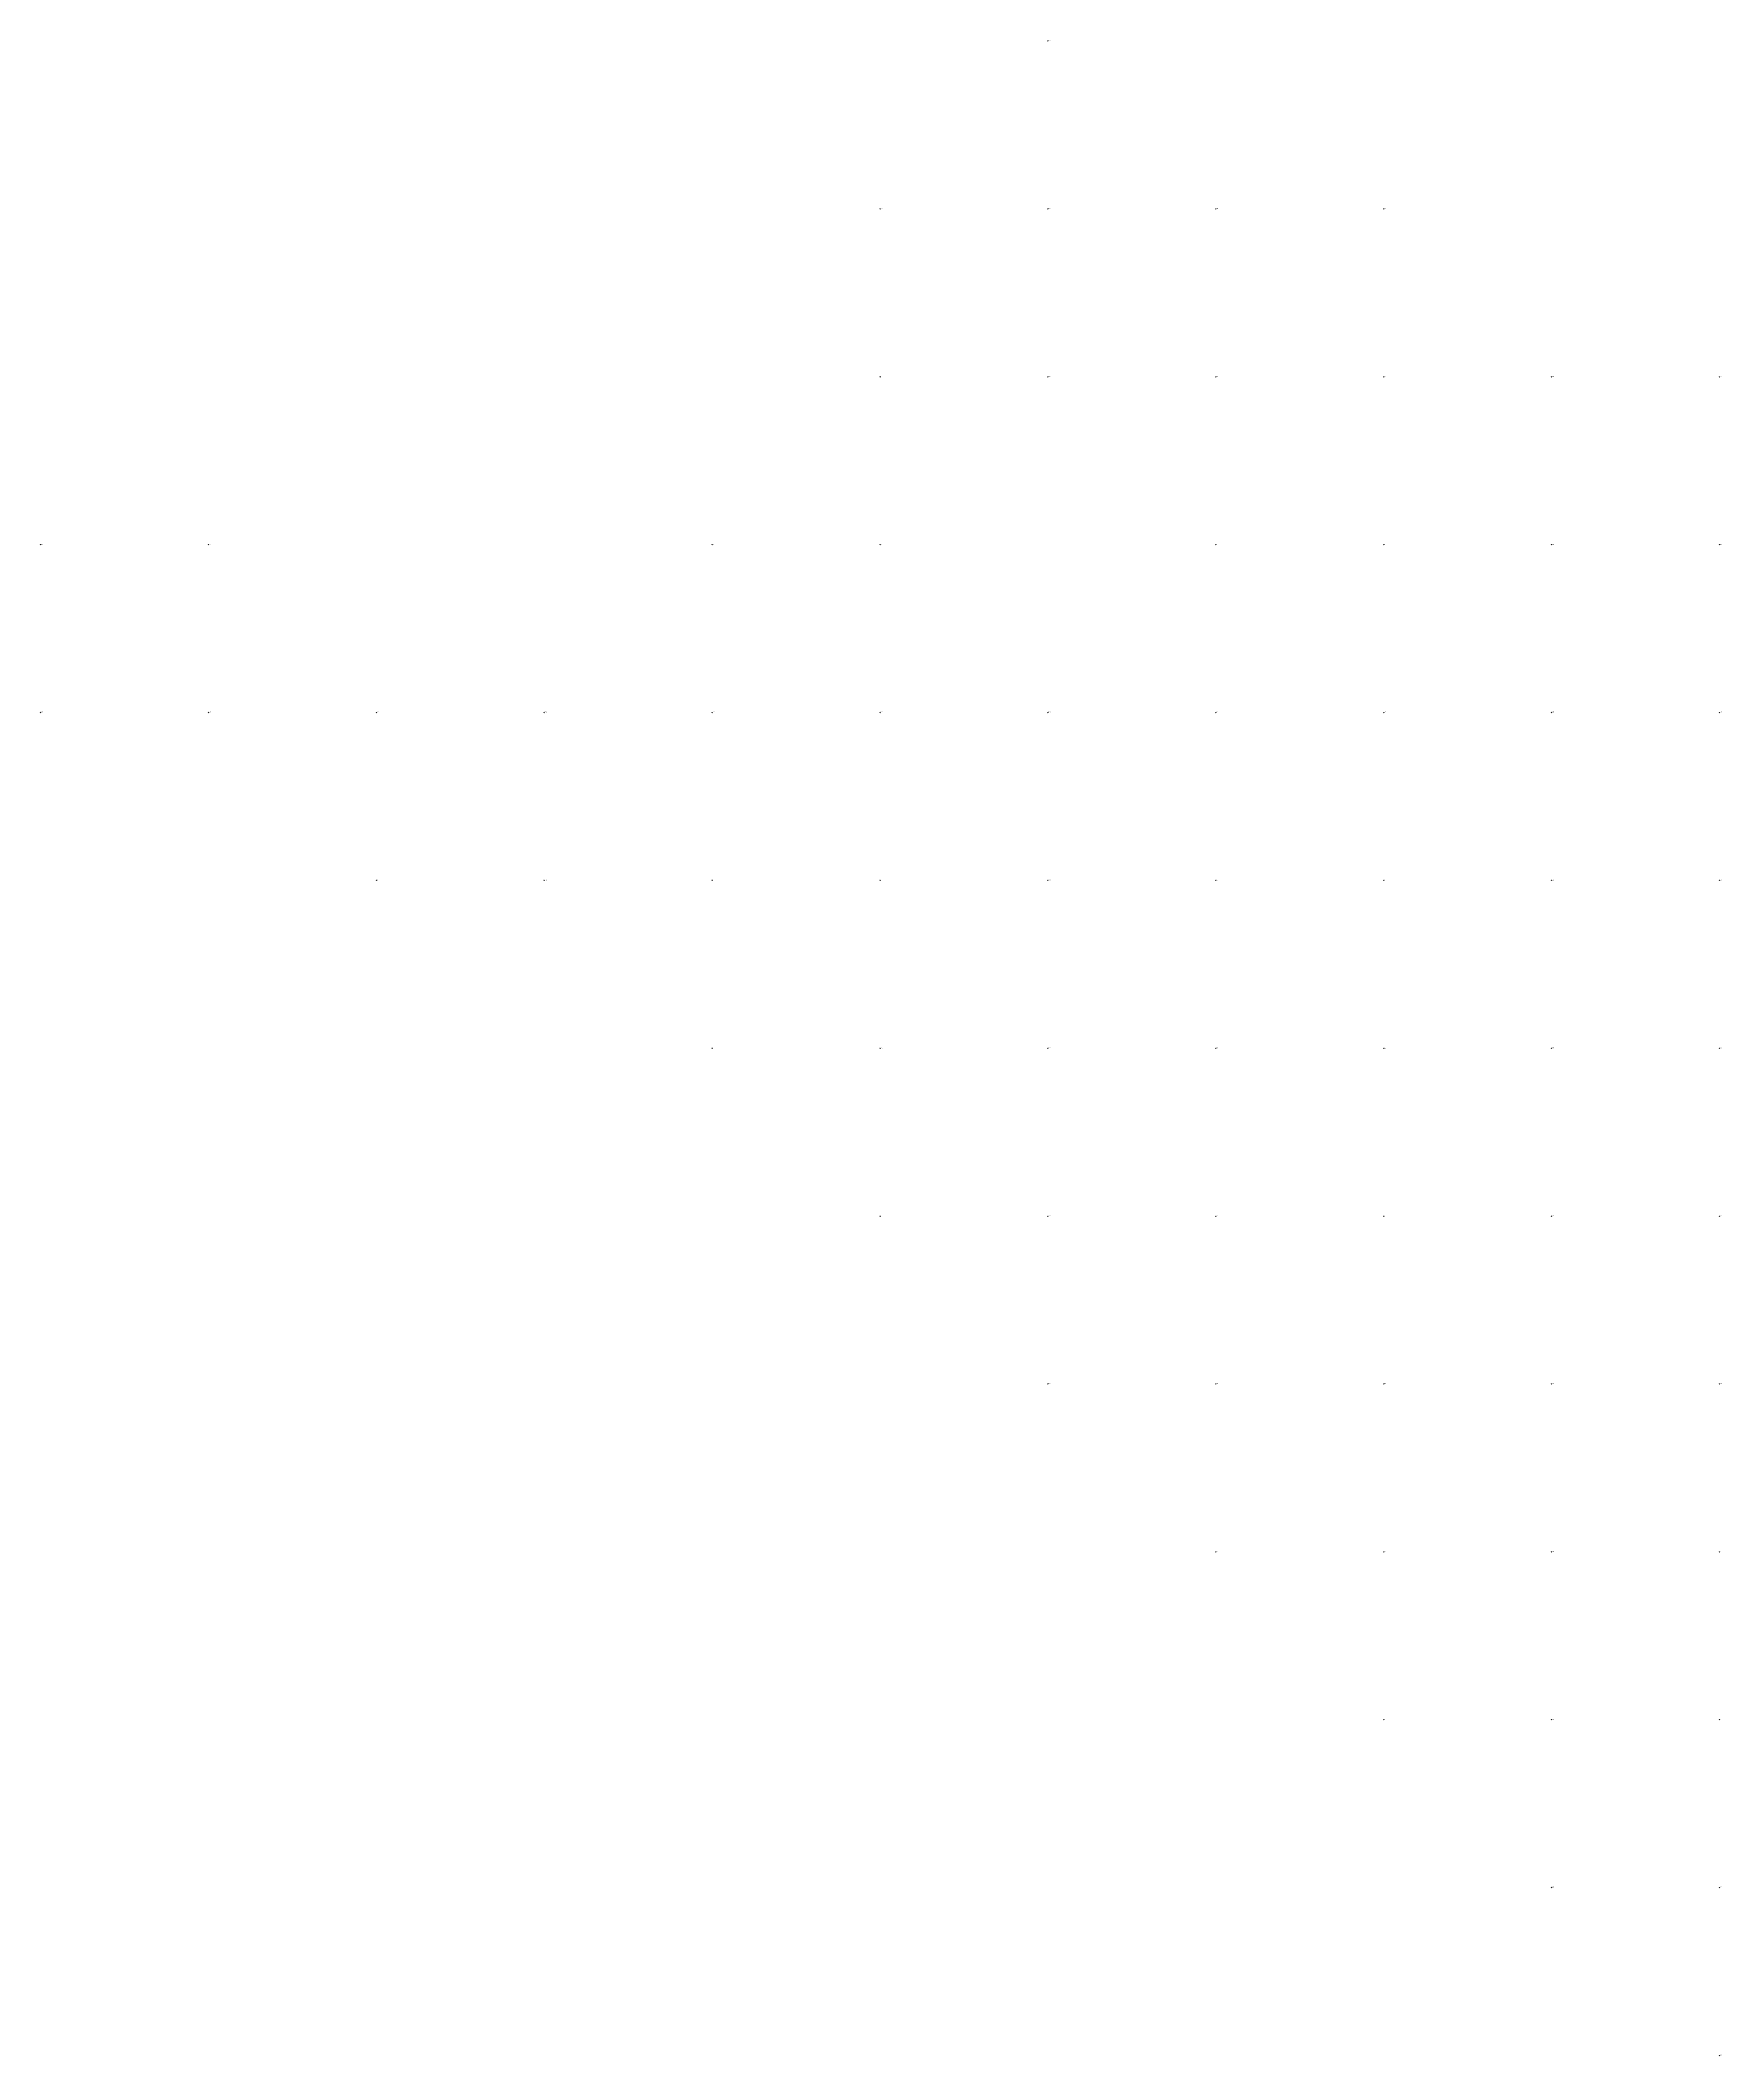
# Model space of a CAD drawing. Extents: x 509459 to 510059, y 5459442 to 5460067.
# Drawn here: x 509458.6 to 509709, y 5459766.6 to 5460066.7 of the extents above; entities that cross this region are included whole.
import ezdxf

# ---------------------------------------------------------------- set-up
doc = ezdxf.new("R2010")
doc.units = 0
doc.layers.add('Soundings', color=1, linetype='CONTINUOUS')

msp = doc.modelspace()

# ---------------------------------------------------------------- linework, layer by layer
at = {"layer": 'Soundings'}
for points in [[(509608.575, 5460066.575), (509608.625, 5460066.625), (509608.675, 5460066.575)], [(509583.575, 5460041.575), (509583.625, 5460041.625), (509583.675, 5460041.575)], [(509608.575, 5460041.575), (509608.625, 5460041.625), (509608.675, 5460041.575)], [(509633.575, 5460041.575), (509633.625, 5460041.625), (509633.675, 5460041.575)], [(509658.575, 5460041.575), (509658.625, 5460041.625), (509658.675, 5460041.575)], [(509583.575, 5460016.575), (509583.625, 5460016.625), (509583.675, 5460016.575)], [(509608.575, 5460016.575), (509608.625, 5460016.625), (509608.675, 5460016.575)], [(509633.575, 5460016.575), (509633.625, 5460016.625), (509633.675, 5460016.575)], [(509658.575, 5460016.575), (509658.625, 5460016.625), (509658.675, 5460016.575)], [(509683.575, 5460016.575), (509683.625, 5460016.625), (509683.675, 5460016.575)], [(509708.575, 5460016.575), (509708.625, 5460016.625), (509708.675, 5460016.575)], [(509458.575, 5459991.575), (509458.625, 5459991.625), (509458.675, 5459991.575)], [(509483.575, 5459991.575), (509483.625, 5459991.625), (509483.675, 5459991.575)], [(509558.575, 5459991.575), (509558.625, 5459991.625), (509558.675, 5459991.575)], [(509583.575, 5459991.575), (509583.625, 5459991.625), (509583.675, 5459991.575)], [(509633.575, 5459991.575), (509633.625, 5459991.625), (509633.675, 5459991.575)], [(509658.575, 5459991.575), (509658.625, 5459991.625), (509658.675, 5459991.575)], [(509683.575, 5459991.575), (509683.625, 5459991.625), (509683.675, 5459991.575)], [(509708.575, 5459991.575), (509708.625, 5459991.625), (509708.675, 5459991.575)], [(509458.575, 5459966.575), (509458.625, 5459966.625), (509458.675, 5459966.575)], [(509483.575, 5459966.575), (509483.625, 5459966.625), (509483.675, 5459966.575)], [(509508.575, 5459966.575), (509508.625, 5459966.625), (509508.675, 5459966.575)], [(509533.575, 5459966.575), (509533.625, 5459966.625), (509533.675, 5459966.575)], [(509558.575, 5459966.575), (509558.625, 5459966.625), (509558.675, 5459966.575)], [(509583.575, 5459966.575), (509583.625, 5459966.625), (509583.675, 5459966.575)], [(509608.575, 5459966.575), (509608.625, 5459966.625), (509608.675, 5459966.575)], [(509633.575, 5459966.575), (509633.625, 5459966.625), (509633.675, 5459966.575)], [(509658.575, 5459966.575), (509658.625, 5459966.625), (509658.675, 5459966.575)], [(509683.575, 5459966.575), (509683.625, 5459966.625), (509683.675, 5459966.575)], [(509708.575, 5459966.575), (509708.625, 5459966.625), (509708.675, 5459966.575)], [(509508.575, 5459941.575), (509508.625, 5459941.625), (509508.675, 5459941.575)], [(509533.575, 5459941.575), (509533.625, 5459941.625), (509533.675, 5459941.575)], [(509558.575, 5459941.575), (509558.625, 5459941.625), (509558.675, 5459941.575)], [(509583.575, 5459941.575), (509583.625, 5459941.625), (509583.675, 5459941.575)], [(509608.575, 5459941.575), (509608.625, 5459941.625), (509608.675, 5459941.575)], [(509633.575, 5459941.575), (509633.625, 5459941.625), (509633.675, 5459941.575)], [(509658.575, 5459941.575), (509658.625, 5459941.625), (509658.675, 5459941.575)], [(509683.575, 5459941.575), (509683.625, 5459941.625), (509683.675, 5459941.575)], [(509708.575, 5459941.575), (509708.625, 5459941.625), (509708.675, 5459941.575)], [(509558.575, 5459916.575), (509558.625, 5459916.625), (509558.675, 5459916.575)], [(509583.575, 5459916.575), (509583.625, 5459916.625), (509583.675, 5459916.575)], [(509608.575, 5459916.575), (509608.625, 5459916.625), (509608.675, 5459916.575)], [(509633.575, 5459916.575), (509633.625, 5459916.625), (509633.675, 5459916.575)], [(509658.575, 5459916.575), (509658.625, 5459916.625), (509658.675, 5459916.575)], [(509683.575, 5459916.575), (509683.625, 5459916.625), (509683.675, 5459916.575)], [(509708.575, 5459916.575), (509708.625, 5459916.625), (509708.675, 5459916.575)], [(509583.575, 5459891.575), (509583.625, 5459891.625), (509583.675, 5459891.575)], [(509608.575, 5459891.575), (509608.625, 5459891.625), (509608.675, 5459891.575)], [(509633.575, 5459891.575), (509633.625, 5459891.625), (509633.675, 5459891.575)], [(509658.575, 5459891.575), (509658.625, 5459891.625), (509658.675, 5459891.575)], [(509683.575, 5459891.575), (509683.625, 5459891.625), (509683.675, 5459891.575)], [(509708.575, 5459891.575), (509708.625, 5459891.625), (509708.675, 5459891.575)], [(509608.575, 5459866.575), (509608.625, 5459866.625), (509608.675, 5459866.575)], [(509633.575, 5459866.575), (509633.625, 5459866.625), (509633.675, 5459866.575)], [(509658.575, 5459866.575), (509658.625, 5459866.625), (509658.675, 5459866.575)], [(509683.575, 5459866.575), (509683.625, 5459866.625), (509683.675, 5459866.575)], [(509708.575, 5459866.575), (509708.625, 5459866.625), (509708.675, 5459866.575)], [(509633.575, 5459841.575), (509633.625, 5459841.625), (509633.675, 5459841.575)], [(509658.575, 5459841.575), (509658.625, 5459841.625), (509658.675, 5459841.575)], [(509683.575, 5459841.575), (509683.625, 5459841.625), (509683.675, 5459841.575)], [(509708.575, 5459841.575), (509708.625, 5459841.625), (509708.675, 5459841.575)], [(509658.575, 5459816.575), (509658.625, 5459816.625), (509658.675, 5459816.575)], [(509683.575, 5459816.575), (509683.625, 5459816.625), (509683.675, 5459816.575)], [(509708.575, 5459816.575), (509708.625, 5459816.625), (509708.675, 5459816.575)], [(509683.575, 5459791.575), (509683.625, 5459791.625), (509683.675, 5459791.575)], [(509708.575, 5459791.575), (509708.625, 5459791.625), (509708.675, 5459791.575)], [(509708.575, 5459766.575), (509708.625, 5459766.625), (509708.675, 5459766.575)]]:
    msp.add_lwpolyline(points, dxfattribs=at)

# ---------------------------------------------------------------- texts
for s, p in [('10.35', (509608.625, 5460066.625, 10.35)), ('12.20', (509583.625, 5460041.625, 12.2)), ('12.00', (509608.625, 5460041.625, 12)), ('10.25', (509633.625, 5460041.625, 10.25)), ('9.95', (509658.625, 5460041.625, 9.95)), ('12.50', (509583.625, 5460016.625, 12.5)), ('12.45', (509608.625, 5460016.625, 12.45)), ('11.45', (509633.625, 5460016.625, 11.45)), ('10.15', (509658.625, 5460016.625, 10.15)), ('13.30', (509683.625, 5460016.625, 13.3)), ('13.70', (509708.625, 5460016.625, 13.7)), ('14.40', (509458.625, 5459991.625, 14.4)), ('14.10', (509483.625, 5459991.625, 14.1)), ('12.65', (509558.625, 5459991.625, 12.65)), ('14.90', (509583.625, 5459991.625, 14.9)), ('15.10', (509633.625, 5459991.625, 15.1)), ('14.70', (509658.625, 5459991.625, 14.7)), ('14.60', (509683.625, 5459991.625, 14.6)), ('14.55', (509708.625, 5459991.625, 14.55)), ('14.65', (509458.625, 5459966.625, 14.65)), ('14.35', (509483.625, 5459966.625, 14.35)), ('14.20', (509508.625, 5459966.625, 14.2)), ('15.50', (509533.625, 5459966.625, 15.5)), ('14.75', (509558.625, 5459966.625, 14.75)), ('15.25', (509583.625, 5459966.625, 15.25)), ('14.85', (509608.625, 5459966.625, 14.85)), ('15.15', (509633.625, 5459966.625, 15.15)), ('14.85', (509658.625, 5459966.625, 14.85)), ('14.75', (509683.625, 5459966.625, 14.75)), ('14.95', (509708.625, 5459966.625, 14.95)), ('15.65', (509508.625, 5459941.625, 15.65)), ('15.35', (509533.625, 5459941.625, 15.35)), ('15.00', (509558.625, 5459941.625, 15)), ('15.10', (509583.625, 5459941.625, 15.1)), ('15.40', (509608.625, 5459941.625, 15.4)), ('15.65', (509633.625, 5459941.625, 15.65)), ('15.00', (509658.625, 5459941.625, 15)), ('15.05', (509683.625, 5459941.625, 15.05)), ('15.35', (509708.625, 5459941.625, 15.35)), ('15.30', (509558.625, 5459916.625, 15.3)), ('15.50', (509583.625, 5459916.625, 15.5)), ('15.45', (509608.625, 5459916.625, 15.45)), ('15.65', (509633.625, 5459916.625, 15.65)), ('15.35', (509658.625, 5459916.625, 15.35)), ('15.05', (509683.625, 5459916.625, 15.05)), ('15.40', (509708.625, 5459916.625, 15.4)), ('15.75', (509583.625, 5459891.625, 15.75)), ('15.25', (509608.625, 5459891.625, 15.25)), ('15.35', (509633.625, 5459891.625, 15.35)), ('15.15', (509658.625, 5459891.625, 15.15)), ('15.35', (509683.625, 5459891.625, 15.35)), ('14.75', (509708.625, 5459891.625, 14.75)), ('15.75', (509608.625, 5459866.625, 15.75)), ('15.05', (509633.625, 5459866.625, 15.05)), ('15.15', (509658.625, 5459866.625, 15.15)), ('15.05', (509683.625, 5459866.625, 15.05)), ('15.15', (509708.625, 5459866.625, 15.15)), ('15.50', (509633.625, 5459841.625, 15.5)), ('15.85', (509658.625, 5459841.625, 15.85)), ('15.40', (509683.625, 5459841.625, 15.4)), ('15.15', (509708.625, 5459841.625, 15.15)), ('15.80', (509658.625, 5459816.625, 15.8)), ('15.45', (509683.625, 5459816.625, 15.45)), ('14.75', (509708.625, 5459816.625, 14.75)), ('15.45', (509683.625, 5459791.625, 15.45)), ('15.25', (509708.625, 5459791.625, 15.25)), ('16.05', (509708.625, 5459766.625, 16.05))]:
    msp.add_text(s, height=0.1, dxfattribs=at).set_placement(p)

doc.saveas('drawing.dxf')
